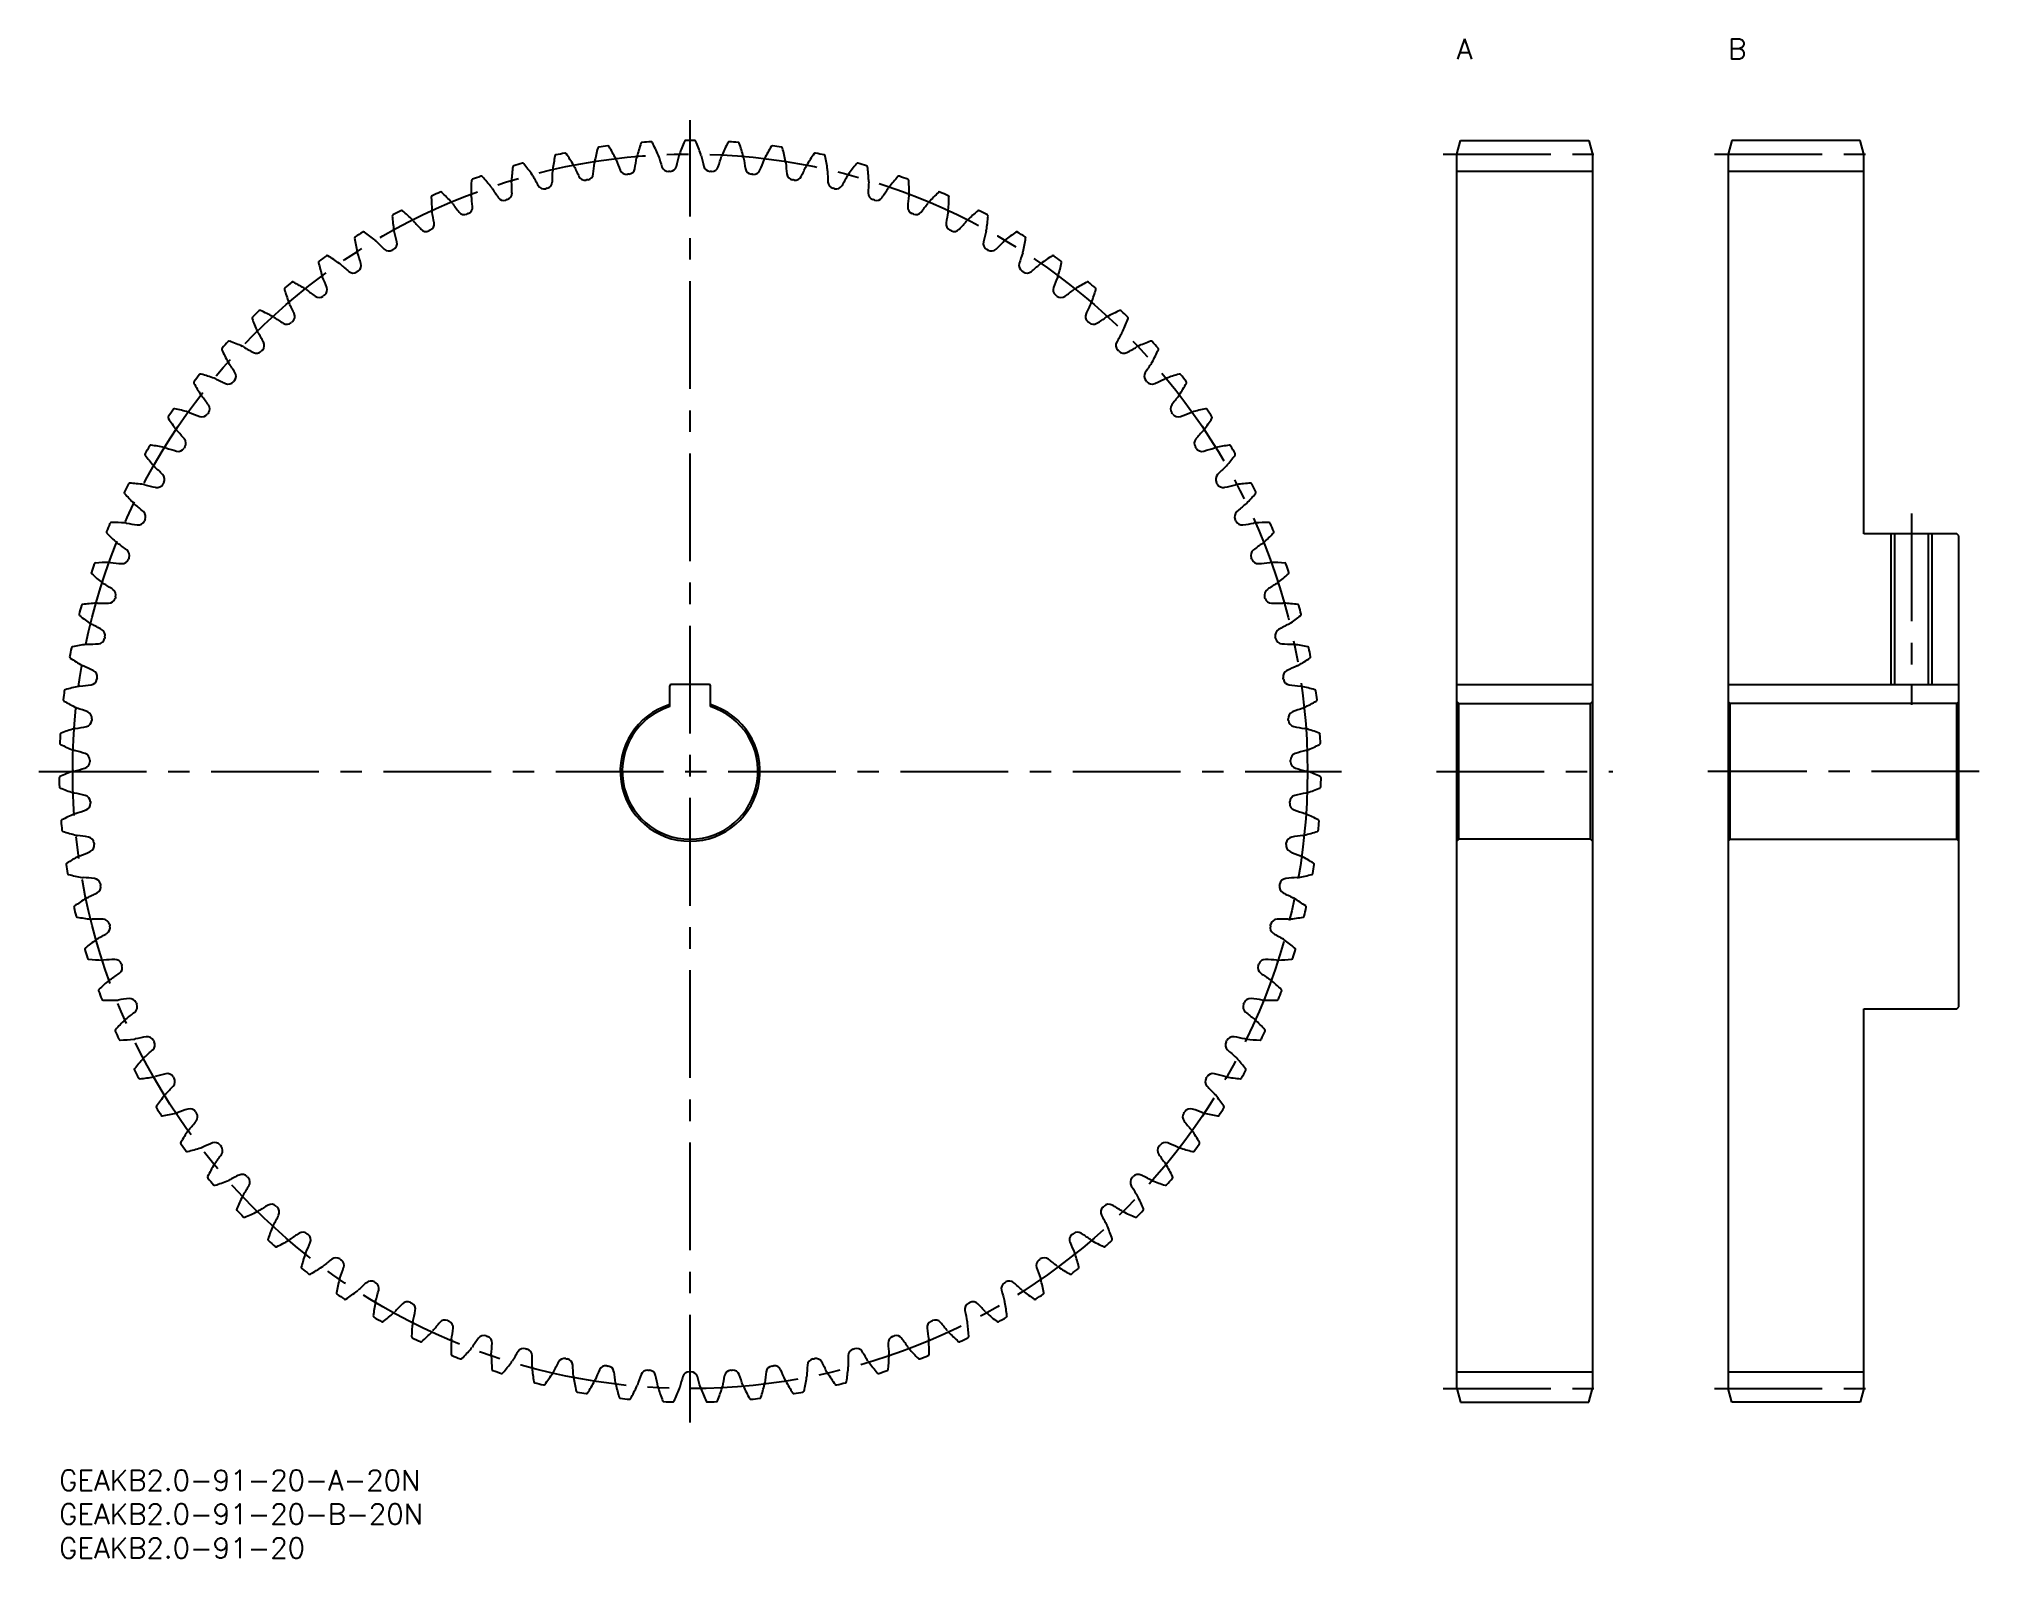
# Model space of a CAD drawing. Extents: x -3 to 283, y -13 to 211.
import ezdxf

# ---------------------------------------------------------------- set-up
doc = ezdxf.new("R2010")
doc.units = 0
doc.header["$LTSCALE"] = 0.5
doc.linetypes.add('CENTER', pattern=[50.8, 31.75, -6.35, 6.35, -6.35])
for name, color, linetype in [('MSM_CENTER', 1, 'CENTER'), ('MSM_CONTINUOUS', 7, 'CONTINUOUS'), ('MSM_NARROW', 5, 'CONTINUOUS'), ('MSM_PART_NUMBER', 7, 'CONTINUOUS')]:
    doc.layers.add(name, color=color, linetype=linetype)
doc.styles.get("Standard").update_dxf_attribs({"font": 'txt.shx', "height": 3, "bigfont": 'bigfont.shx'})

# ---------------------------------------------------------------- blocks, each defined once
blk = doc.blocks.new('*U2')
at = {"layer": 'MSM_PART_NUMBER'}
blk.add_text('GEAKB2.0-91-20-A-20N', height=3, dxfattribs=at).set_placement((0, -3))
blk = doc.blocks.new('*U3')
at = {"layer": 'MSM_PART_NUMBER'}
blk.add_text('GEAKB2.0-91-20-B-20N', height=3, dxfattribs=at).set_placement((0, -8))
blk = doc.blocks.new('*U4')
at = {"layer": 'MSM_PART_NUMBER'}
blk.add_text('GEAKB2.0-91-20', height=3, dxfattribs=at).set_placement((0, -13))
blk = doc.blocks.new('*U5')
at = {"layer": 'MSM_PART_NUMBER'}
blk.add_text('A', height=3, dxfattribs=at).set_placement((206, 208))
blk = doc.blocks.new('*U6')
at = {"layer": 'MSM_PART_NUMBER'}
blk.add_text('B', height=3, dxfattribs=at).set_placement((246, 208))

msp = doc.modelspace()

# ---------------------------------------------------------------- linework, layer by layer
at = {"layer": 'MSM_CENTER'}
for p, q in [((93, 7), (93, 199)), ((204, 194), (228, 194)), ((244, 194), (268, 194)), ((273, 141), (273, 112.8)), ((-3, 103), (189, 103)), ((203, 103), (229, 103)), ((283, 103), (243, 103)), ((204, 12), (228, 12)), ((244, 12), (268, 12))]:
    msp.add_line(p, q, dxfattribs=at)
msp.add_circle((93, 103), 91, dxfattribs=at)
at = {"layer": 'MSM_CONTINUOUS'}
for p, q in [((206, 194), (206.54, 196)), ((206.54, 196), (225.46, 196)), ((225.46, 196), (226, 194)), ((246.54, 196), (246, 194)), ((265.46, 196), (246.54, 196)), ((266, 194), (265.46, 196)), ((206, 12), (206, 194)), ((226, 194), (226, 12)), ((246, 194), (246, 12)), ((266, 138), (266, 194)), ((206, 191.5), (226, 191.5)), ((246, 191.5), (266, 191.5)), ((279.7, 138), (266, 138)), ((270.54, 138), (270.54, 115.8)), ((275.46, 138), (275.46, 115.8)), ((280, 137.7), (279.7, 138)), ((280, 68.3), (280, 137.7)), ((90, 112.54), (90, 115.6)), ((95.8, 115.8), (90.2, 115.8)), ((96, 112.54), (96, 115.6)), ((206, 115.8), (226, 115.8)), ((246, 115.8), (280, 115.8)), ((206.3, 113), (206, 113.3)), ((206.3, 93), (206.3, 113)), ((206.3, 113), (225.7, 113)), ((226, 113.3), (225.7, 113)), ((225.7, 93), (225.7, 113)), ((246, 113.3), (246.3, 113)), ((246.3, 93), (246.3, 113)), ((279.7, 113), (246.3, 113)), ((279.7, 113), (280, 113.3)), ((279.7, 93), (279.7, 113)), ((206, 92.7), (206.3, 93)), ((225.7, 93), (206.3, 93)), ((225.7, 93), (226, 92.7)), ((246.3, 93), (246, 92.7)), ((246.3, 93), (279.7, 93)), ((280, 92.7), (279.7, 93)), ((266, 68), (279.7, 68)), ((266, 12), (266, 68)), ((279.7, 68), (280, 68.3)), ((206, 14.5), (226, 14.5)), ((246, 14.5), (266, 14.5)), ((206, 12), (206.54, 10)), ((225.46, 10), (226, 12)), ((246.54, 10), (246, 12)), ((266, 12), (265.46, 10)), ((206.54, 10), (225.46, 10)), ((265.46, 10), (246.54, 10))]:
    msp.add_line(p, q, dxfattribs=at)
for centre, radius, start, end in [((108.69, 187.06), 30.33, 165.0809, 168.9011), ((79.57, 194.82), 0.2, 98.3226, 165.0809), ((93, 103), 93, 97.5019, 98.3223), ((80.88, 195.01), 0.2, 30.7433, 97.5019), ((54.99, 179.6), 30.33, 26.9231, 30.7433), ((114.45, 185.78), 30.33, 161.1249, 164.9451), ((85.94, 195.53), 0.2, 94.3662, 161.1249), ((93, 103), 93, 93.5459, 94.3662), ((87.26, 195.62), 0.2, 26.7872, 93.5459), ((60.36, 182.04), 30.33, 22.967, 26.7872), ((120.11, 184.11), 30.33, 157.1688, 160.989), ((92.34, 195.8), 0.2, 90.4102, 157.1688), ((93, 103), 93, 89.5898, 90.4102), ((93.66, 195.8), 0.2, 22.8312, 89.5898), ((65.89, 184.11), 30.33, 19.011, 22.8312), ((125.64, 182.04), 30.33, 153.2128, 157.033), ((98.74, 195.62), 0.2, 86.4541, 153.2127), ((93, 103), 93, 85.6338, 86.4541), ((100.06, 195.53), 0.2, 18.8751, 85.6337), ((71.55, 185.78), 30.33, 15.0549, 18.8751), ((131.01, 179.6), 30.33, 149.2567, 153.0769), ((105.12, 195.01), 0.2, 82.4981, 149.2567), ((93, 103), 93, 81.6777, 82.4981), ((106.43, 194.82), 0.2, 14.9191, 81.6776), ((77.31, 187.06), 30.33, 11.0989, 14.9191), ((96.96, 188.42), 30.33, 172.993, 176.8132), ((67.06, 192.1), 0.2, 106.2343, 172.993), ((93, 103), 93, 105.414, 106.2343), ((68.33, 192.46), 0.2, 38.6553, 105.414), ((44.8, 173.64), 30.33, 34.8352, 38.6553), ((74.4, 191.51), 1.66, 172.8571, 179.7092), ((102.85, 187.95), 30.33, 169.037, 172.8571), ((73.27, 193.68), 0.2, 102.2787, 169.037), ((93, 103), 93, 101.458, 102.2783), ((74.57, 193.95), 0.2, 34.6993, 101.458), ((49.79, 176.8), 30.33, 30.8791, 34.6993), ((74.4, 191.51), 1.66, 24.027, 30.8791), ((109.16, 207.01), 36.4, 204.027, 206.6154), ((42.59, 195.4), 36.4, 353.1648, 355.7532), ((80.55, 192.58), 1.66, 168.9011, 175.7532), ((80.55, 192.58), 1.66, 20.071, 26.9231), ((116.3, 205.65), 36.4, 200.071, 202.6594), ((83.63, 192.01), 1, 202.6594, 276.0081), ((83.86, 192.03), 1, 275.8601, 349.2088), ((49.09, 198.66), 36.4, 349.2088, 351.7972), ((86.76, 193.23), 1.66, 164.945, 171.7971), ((86.76, 193.23), 1.66, 16.1149, 22.967), ((123.33, 203.79), 36.4, 196.1149, 198.7033), ((89.8, 192.44), 1, 198.7033, 272.052), ((90.03, 192.45), 1, 271.904, 345.2527), ((55.79, 201.46), 36.4, 345.2527, 347.8411), ((93, 193.45), 1.66, 160.989, 167.8411), ((93, 193.45), 1.66, 12.1589, 19.011), ((130.21, 201.46), 36.4, 192.1589, 194.7473), ((95.97, 192.45), 1, 194.7473, 268.096), ((96.2, 192.44), 1, 267.948, 341.2967), ((62.67, 203.79), 36.4, 341.2967, 343.8851), ((99.24, 193.23), 1.66, 157.0329, 163.8851), ((99.24, 193.23), 1.66, 8.2029, 15.055), ((136.91, 198.66), 36.4, 188.2028, 190.7912), ((102.14, 192.03), 1, 190.7913, 264.1399), ((102.37, 192.01), 1, 263.9919, 337.3406), ((69.7, 205.65), 36.4, 337.3406, 339.929), ((105.45, 192.58), 1.66, 153.0769, 159.929), ((105.45, 192.58), 1.66, 4.2468, 11.0989), ((143.41, 195.4), 36.4, 184.2468, 186.8352), ((76.84, 207.01), 36.4, 333.3846, 335.973), ((111.6, 191.51), 1.66, 149.1208, 155.973), ((136.21, 176.8), 30.33, 145.3007, 149.1209), ((111.43, 193.95), 0.2, 78.542, 145.3006), ((93, 103), 93, 77.7217, 78.542), ((112.73, 193.68), 0.2, 10.963, 77.7216), ((83.15, 187.95), 30.33, 7.1429, 10.963), ((111.6, 191.51), 1.66, 0.2908, 7.1429), ((141.2, 173.64), 30.33, 141.3447, 145.1648), ((117.67, 192.46), 0.2, 74.5864, 141.3446), ((93, 103), 93, 73.7657, 74.586), ((118.94, 192.1), 0.2, 7.007, 73.7655), ((89.04, 188.42), 30.33, 3.1868, 7.007), ((91.06, 188.49), 30.33, 176.949, 180.7692), ((60.97, 190.1), 0.2, 110.1904, 176.949), ((93, 103), 93, 109.37, 110.1904), ((62.22, 190.55), 0.2, 42.6114, 109.37), ((40.04, 170.15), 30.33, 38.7912, 42.6114), ((62.39, 188.11), 1.66, 31.9391, 38.7912), ((94.69, 208.24), 36.4, 211.9391, 214.5275), ((68.34, 190.02), 1.66, 176.8132, 183.6653), ((30.35, 187.58), 36.4, 1.0769, 3.6653), ((68.34, 190.02), 1.66, 27.9831, 34.8352), ((101.95, 207.88), 36.4, 207.9831, 210.5715), ((71.47, 189.87), 1, 210.5715, 283.9202), ((93, 103), 88.5, 103.7721, 103.9202), ((71.69, 189.93), 1, 283.7721, 357.1208), ((36.34, 191.71), 36.4, 357.1208, 359.7092), ((77.51, 191.15), 1, 206.6154, 279.9641), ((93, 103), 88.5, 99.8161, 99.9641), ((77.74, 191.19), 1, 279.8161, 353.1648), ((93, 103), 88.5, 95.8601, 96.0081), ((93, 103), 88.5, 91.904, 92.052), ((93, 103), 88.5, 87.948, 88.096), ((93, 103), 88.5, 83.9919, 84.1399), ((108.26, 191.19), 1, 186.8352, 260.1839), ((93, 103), 88.5, 80.0359, 80.1839), ((108.49, 191.15), 1, 260.0359, 333.3846), ((149.66, 191.71), 36.4, 180.2908, 182.8792), ((114.31, 189.93), 1, 182.8792, 256.2279), ((93, 103), 88.5, 76.0798, 76.2279), ((114.53, 189.87), 1, 256.0798, 329.4285), ((84.05, 207.88), 36.4, 329.4285, 332.0169), ((117.66, 190.02), 1.66, 145.1648, 152.0169), ((155.65, 187.58), 36.4, 176.3347, 178.9231), ((117.66, 190.02), 1.66, 356.3347, 3.1869), ((91.31, 208.24), 36.4, 325.4725, 328.0609), ((123.61, 188.11), 1.66, 141.2088, 148.0609), ((145.96, 170.15), 30.33, 137.3886, 141.2088), ((123.78, 190.55), 0.2, 70.6303, 137.3886), ((93, 103), 93, 69.8096, 70.63), ((125.03, 190.1), 0.2, 3.051, 69.8095), ((94.94, 188.49), 30.33, 359.2308, 3.051), ((55.04, 187.68), 0.2, 114.1464, 180.9051), ((85.17, 188.16), 30.33, 180.9051, 184.7253), ((93, 103), 93, 113.3261, 114.1464), ((56.25, 188.22), 0.2, 46.5674, 113.3261), ((35.54, 166.33), 30.33, 42.7473, 46.5674), ((56.59, 185.79), 1.66, 35.8952, 42.7473), ((87.43, 208.11), 36.4, 215.8952, 218.4835), ((59.93, 186.17), 1, 291.6842, 5.0329), ((62.39, 188.11), 1.66, 180.7692, 187.6213), ((24.67, 183.06), 36.4, 5.0329, 7.6213), ((65.53, 188.18), 1, 214.5275, 287.8762), ((93, 103), 88.5, 107.7282, 107.8762), ((65.75, 188.25), 1, 287.7282, 1.0769), ((120.25, 188.25), 1, 178.9231, 252.2718), ((93, 103), 88.5, 72.1238, 72.2718), ((120.47, 188.18), 1, 252.1238, 325.4725), ((161.33, 183.06), 36.4, 172.3787, 174.9671), ((126.07, 186.17), 1, 174.967, 248.3158), ((123.61, 188.11), 1.66, 352.3787, 359.2308), ((98.57, 208.11), 36.4, 321.5165, 324.1048), ((129.41, 185.79), 1.66, 137.2527, 144.1048), ((150.46, 166.33), 30.33, 133.4326, 137.2527), ((129.75, 188.22), 0.2, 66.6739, 133.4325), ((93, 103), 93, 65.8536, 66.6739), ((130.96, 187.68), 0.2, 359.0949, 65.8535), ((100.83, 188.16), 30.33, 355.2747, 359.0949), ((49.29, 184.86), 0.2, 118.1025, 184.8611), ((79.31, 187.41), 30.33, 184.8611, 188.6813), ((93, 103), 93, 117.2821, 118.1025), ((50.46, 185.48), 0.2, 50.5235, 117.2821), ((31.31, 162.22), 30.33, 46.7033, 50.5235), ((50.97, 183.09), 1.66, 39.8512, 46.7033), ((80.19, 207.47), 36.4, 219.8512, 222.4396), ((54.27, 183.69), 1, 295.6403, 8.989), ((56.59, 185.79), 1.66, 184.7253, 191.5774), ((19.31, 178.16), 36.4, 8.989, 11.5774), ((59.72, 186.08), 1, 218.4835, 291.8322), ((93, 103), 88.5, 111.6842, 111.8322), ((93, 103), 88.5, 68.1678, 68.3158), ((126.28, 186.08), 1, 248.1678, 321.5165), ((131.73, 183.69), 1, 171.011, 244.3597), ((166.69, 178.16), 36.4, 168.4226, 171.011), ((129.41, 185.79), 1.66, 348.4226, 355.2748), ((105.81, 207.47), 36.4, 317.5604, 320.1488), ((135.03, 183.09), 1.66, 133.2967, 140.1488), ((154.69, 162.22), 30.33, 129.4765, 133.2967), ((135.54, 185.48), 0.2, 62.7179, 129.4765), ((93, 103), 93, 61.8975, 62.7179), ((106.69, 187.41), 30.33, 351.3187, 355.1389), ((136.71, 184.86), 0.2, 355.1389, 61.8974), ((43.74, 181.65), 0.2, 122.0585, 188.8172), ((73.52, 186.27), 30.33, 188.8172, 192.6374), ((93, 103), 93, 121.2382, 122.0585), ((44.87, 182.35), 0.2, 54.4795, 121.2381), ((27.37, 157.82), 30.33, 50.6593, 54.4795), ((45.54, 179.99), 1.66, 43.8073, 50.6594), ((73.01, 206.34), 36.4, 223.8072, 226.3956), ((48.8, 180.82), 1, 299.5963, 12.945), ((50.97, 183.09), 1.66, 188.6813, 195.5334), ((14.3, 172.89), 36.4, 12.945, 15.5334), ((54.06, 183.59), 1, 222.4396, 295.7883), ((93, 103), 88.5, 115.6403, 115.7883), ((93, 103), 88.5, 64.2117, 64.3597), ((131.94, 183.59), 1, 244.2117, 317.5604), ((137.2, 180.82), 1, 167.0549, 240.4037), ((171.7, 172.89), 36.4, 164.4666, 167.055), ((135.03, 183.09), 1.66, 344.4666, 351.3187), ((112.99, 206.34), 36.4, 313.6044, 316.1928), ((140.46, 179.99), 1.66, 129.3406, 136.1927), ((158.63, 157.82), 30.33, 125.5205, 129.3407), ((141.13, 182.35), 0.2, 58.7618, 125.5204), ((93, 103), 93, 57.9415, 58.7618), ((112.48, 186.27), 30.33, 347.3626, 351.1828), ((142.26, 181.65), 0.2, 351.1828, 57.9414), ((38.43, 178.06), 0.2, 126.0146, 192.7732), ((67.82, 184.73), 30.33, 192.7732, 196.5934), ((93, 103), 93, 125.1942, 126.0146), ((39.51, 178.84), 0.2, 58.4356, 125.1942), ((23.74, 153.16), 30.33, 54.6154, 58.4356), ((40.34, 176.54), 1.66, 47.7633, 54.6154), ((65.93, 204.72), 36.4, 227.7633, 230.3517), ((45.54, 179.99), 1.66, 192.6373, 199.4895), ((9.66, 167.3), 36.4, 16.9011, 19.4895), ((43.53, 177.59), 1, 303.5524, 16.901), ((48.6, 180.71), 1, 226.3956, 299.7443), ((93, 103), 88.5, 119.5963, 119.7443), ((93, 103), 88.5, 60.2557, 60.4037), ((137.4, 180.71), 1, 240.2557, 313.6044), ((142.47, 177.59), 1, 163.0989, 236.4476), ((176.34, 167.3), 36.4, 160.5105, 163.0989), ((140.46, 179.99), 1.66, 340.5105, 347.3627), ((120.07, 204.72), 36.4, 309.6483, 312.2367), ((145.66, 176.54), 1.66, 125.3846, 132.2367), ((162.26, 153.16), 30.33, 121.5644, 125.3846), ((146.49, 178.84), 0.2, 54.8058, 121.5644), ((93, 103), 93, 53.9854, 54.8058), ((118.18, 184.73), 30.33, 343.4066, 347.2268), ((147.57, 178.06), 0.2, 347.2268, 53.9853), ((93, 103), 93, 129.1503, 129.9706), ((34.41, 174.97), 0.2, 62.3916, 129.1502), ((20.45, 148.26), 30.33, 58.5714, 62.3916), ((40.34, 176.54), 1.66, 196.5934, 203.4455), ((5.43, 161.39), 36.4, 20.8571, 23.4455), ((43.34, 177.46), 1, 230.3517, 303.7004), ((93, 103), 88.5, 123.5524, 123.7004), ((93, 103), 88.5, 56.2996, 56.4476), ((142.66, 177.46), 1, 236.2996, 309.6483), ((180.57, 161.39), 36.4, 156.5545, 159.1429), ((145.66, 176.54), 1.66, 336.5545, 343.4066), ((165.55, 148.26), 30.33, 117.6084, 121.4286), ((151.59, 174.97), 0.2, 50.8497, 117.6083), ((93, 103), 93, 50.0294, 50.8497), ((33.39, 174.12), 0.2, 129.9706, 196.7293), ((62.24, 182.79), 30.33, 196.7293, 200.5494), ((35.4, 172.73), 1.66, 200.5494, 207.4015), ((1.61, 155.21), 36.4, 24.8132, 27.4016), ((35.4, 172.73), 1.66, 51.7193, 58.5715), ((58.98, 202.61), 36.4, 231.7193, 234.3077), ((38.32, 173.86), 1, 234.3077, 307.6564), ((93, 103), 88.5, 127.5084, 127.6564), ((38.51, 174), 1, 307.5084, 20.8571), ((147.49, 174), 1, 159.1429, 232.4916), ((93, 103), 88.5, 52.3436, 52.4916), ((147.68, 173.86), 1, 232.3436, 305.6922), ((127.02, 202.61), 36.4, 305.6923, 308.2807), ((150.6, 172.73), 1.66, 121.4285, 128.2807), ((184.39, 155.21), 36.4, 152.5984, 155.1868), ((150.6, 172.73), 1.66, 332.5985, 339.4506), ((123.76, 182.79), 30.33, 339.4506, 343.2707), ((152.61, 174.12), 0.2, 343.2707, 50.0293), ((28.62, 169.84), 0.2, 133.9267, 200.6853), ((56.81, 180.48), 30.33, 200.6853, 204.5055), ((93, 103), 93, 133.1063, 133.9267), ((29.58, 170.75), 0.2, 66.3477, 133.1063), ((17.5, 143.15), 30.33, 62.5275, 66.3477), ((30.72, 168.59), 1.66, 55.6754, 62.5275), ((52.18, 200.02), 36.4, 235.6754, 238.2638), ((33.56, 169.91), 1, 238.2638, 311.6125), ((93, 103), 88.5, 131.4645, 131.6125), ((33.74, 170.07), 1, 311.4645, 24.8132), ((152.26, 170.07), 1, 155.1868, 228.5355), ((93, 103), 88.5, 48.3875, 48.5355), ((152.44, 169.91), 1, 228.3875, 301.7362), ((133.82, 200.02), 36.4, 301.7362, 304.3246), ((155.28, 168.59), 1.66, 117.4725, 124.3246), ((168.5, 143.15), 30.33, 113.6523, 117.4725), ((156.42, 170.75), 0.2, 46.8937, 113.6523), ((93, 103), 93, 46.0733, 46.8937), ((129.19, 180.48), 30.33, 335.4945, 339.3147), ((157.38, 169.84), 0.2, 339.3147, 46.0732), ((93, 103), 93, 137.0624, 137.8827), ((25.06, 166.22), 0.2, 70.3037, 137.0623), ((14.91, 137.85), 30.33, 66.4835, 70.3037), ((30.72, 168.59), 1.66, 204.5055, 211.3576), ((-1.78, 148.78), 36.4, 28.7692, 31.3576), ((29.25, 165.82), 1, 315.4205, 28.7692), ((156.75, 165.82), 1, 151.2308, 224.5795), ((187.78, 148.78), 36.4, 148.6424, 151.2308), ((155.28, 168.59), 1.66, 328.6424, 335.4945), ((171.09, 137.85), 30.33, 109.6963, 113.5165), ((160.94, 166.22), 0.2, 42.9376, 109.6963), ((93, 103), 93, 42.1173, 42.9376), ((24.16, 165.24), 0.2, 137.8827, 204.6414), ((51.55, 177.8), 30.33, 204.6414, 208.4615), ((26.35, 164.14), 1.66, 208.4615, 215.3136), ((-4.71, 142.13), 36.4, 32.7252, 35.3136), ((26.35, 164.14), 1.66, 59.6314, 66.4835), ((45.59, 196.97), 36.4, 239.6314, 242.2198), ((29.09, 165.66), 1, 242.2198, 315.5685), ((93, 103), 88.5, 135.4205, 135.5685), ((93, 103), 88.5, 44.4315, 44.5795), ((156.91, 165.66), 1, 224.4315, 297.7802), ((140.41, 196.97), 36.4, 297.7802, 300.3686), ((159.65, 164.14), 1.66, 113.5164, 120.3686), ((190.71, 142.13), 36.4, 144.6864, 147.2748), ((159.65, 164.14), 1.66, 324.6864, 331.5385), ((134.45, 177.8), 30.33, 331.5385, 335.3586), ((161.84, 165.24), 0.2, 335.3586, 42.1172), ((20.03, 160.34), 0.2, 141.8387, 208.5974), ((46.49, 174.76), 30.33, 208.5974, 212.4176), ((93, 103), 93, 141.0184, 141.8387), ((20.86, 161.38), 0.2, 74.2597, 141.0184), ((12.69, 132.37), 30.33, 70.4396, 74.2597), ((22.29, 159.39), 1.66, 63.5875, 70.4396), ((39.22, 193.48), 36.4, 243.5875, 246.1759), ((24.92, 161.1), 1, 246.1758, 319.5246), ((93, 103), 88.5, 139.3765, 139.5246), ((25.07, 161.27), 1, 319.3765, 32.7252), ((160.93, 161.27), 1, 147.2747, 220.6235), ((93, 103), 88.5, 40.4754, 40.6235), ((161.08, 161.1), 1, 220.4754, 293.8241), ((146.78, 193.48), 36.4, 293.8241, 296.4125), ((163.71, 159.39), 1.66, 109.5604, 116.4125), ((173.31, 132.37), 30.33, 105.7403, 109.5604), ((165.14, 161.38), 0.2, 38.9816, 105.7402), ((139.51, 174.76), 30.33, 327.5824, 331.4026), ((93, 103), 93, 38.1613, 38.9816), ((165.97, 160.34), 0.2, 331.4026, 38.1612), ((22.29, 159.39), 1.66, 212.4176, 219.2697), ((-7.18, 135.3), 36.4, 36.6813, 39.2697), ((193.18, 135.3), 36.4, 140.7303, 143.3187), ((163.71, 159.39), 1.66, 320.7303, 327.5825), ((16.25, 155.17), 0.2, 145.7952, 212.5534), ((41.65, 171.38), 30.33, 212.5534, 216.3736), ((93, 103), 93, 144.9744, 145.7948), ((17.01, 156.26), 0.2, 78.2158, 144.9744), ((10.85, 126.76), 30.33, 74.3956, 78.2158), ((18.57, 154.38), 1.66, 67.5435, 74.3956), ((33.1, 189.55), 36.4, 247.5435, 250.1319), ((21.07, 156.26), 1, 250.1319, 323.4806), ((93, 103), 88.5, 143.3326, 143.4806), ((21.21, 156.45), 1, 323.3326, 36.6813), ((164.79, 156.45), 1, 143.3187, 216.6674), ((93, 103), 88.5, 36.5194, 36.6674), ((164.93, 156.26), 1, 216.5194, 289.8681), ((152.9, 189.55), 36.4, 289.8681, 292.4565), ((167.43, 154.38), 1.66, 105.6044, 112.4565), ((175.15, 126.76), 30.33, 101.7842, 105.6044), ((144.35, 171.38), 30.33, 323.6264, 327.4466), ((168.99, 156.26), 0.2, 35.0256, 101.7842), ((93, 103), 93, 34.2052, 35.0256), ((169.75, 155.17), 0.2, 327.4466, 34.2051), ((18.57, 154.38), 1.66, 216.3736, 223.2257), ((-9.17, 128.31), 36.4, 40.6373, 43.2257), ((17.69, 151.37), 1, 327.2886, 40.6373), ((168.31, 151.37), 1, 139.3626, 212.7114), ((195.17, 128.31), 36.4, 136.7743, 139.3627), ((167.43, 154.38), 1.66, 316.7743, 323.6264), ((12.84, 149.75), 0.2, 149.7512, 216.5095), ((93, 103), 93, 148.9305, 149.7508), ((37.06, 167.68), 30.33, 216.5095, 220.3297), ((13.51, 150.89), 0.2, 82.1718, 148.9304), ((9.41, 121.04), 30.33, 78.3516, 82.1718), ((15.2, 149.12), 1.66, 71.4996, 78.3517), ((27.28, 185.22), 36.4, 251.4995, 254.0879), ((17.57, 151.17), 1, 254.0879, 327.4366), ((93, 103), 88.5, 147.2886, 147.4366), ((93, 103), 88.5, 32.5634, 32.7114), ((168.43, 151.17), 1, 212.5634, 285.912), ((158.72, 185.22), 36.4, 285.9121, 288.5005), ((170.8, 149.12), 1.66, 101.6483, 108.5004), ((176.59, 121.04), 30.33, 97.8282, 101.6484), ((148.94, 167.68), 30.33, 319.6703, 323.4905), ((172.49, 150.89), 0.2, 31.0695, 97.8281), ((93, 103), 93, 30.2492, 31.0695), ((173.16, 149.75), 0.2, 323.4905, 30.2491), ((15.2, 149.12), 1.66, 220.3296, 227.1818), ((-10.67, 121.2), 36.4, 44.5934, 47.1818), ((14.54, 146.06), 1, 331.2447, 44.5933), ((171.46, 146.06), 1, 135.4066, 208.7553), ((196.67, 121.2), 36.4, 132.8182, 135.4066), ((170.8, 149.12), 1.66, 312.8182, 319.6704), ((9.8, 144.11), 0.2, 153.7073, 220.4655), ((93, 103), 93, 152.8865, 153.7069), ((32.73, 163.66), 30.33, 220.4655, 224.2857), ((10.4, 145.29), 0.2, 86.1277, 152.8865), ((8.36, 115.23), 30.33, 82.3077, 86.1279), ((12.2, 143.64), 1.66, 75.4556, 82.3077), ((21.76, 180.49), 36.4, 255.4556, 258.044), ((14.43, 145.85), 1, 258.044, 331.3927), ((93, 103), 88.5, 151.2447, 151.3927), ((93, 103), 88.5, 28.6073, 28.7553), ((171.57, 145.85), 1, 208.6073, 281.956), ((164.24, 180.49), 36.4, 281.956, 284.5444), ((173.8, 143.64), 1.66, 97.6923, 104.5444), ((177.64, 115.23), 30.33, 93.8721, 97.6923), ((153.27, 163.66), 30.33, 315.7143, 319.5345), ((175.6, 145.29), 0.2, 27.1135, 93.8721), ((93, 103), 93, 26.2931, 27.1135), ((176.2, 144.11), 0.2, 319.5345, 26.293), ((12.2, 143.64), 1.66, 224.2857, 231.1378), ((-11.68, 114.01), 36.4, 48.5494, 51.1378), ((11.75, 140.54), 1, 335.2007, 48.5494), ((174.25, 140.54), 1, 131.4505, 204.7993), ((197.68, 114.01), 36.4, 128.8622, 131.4506), ((173.8, 143.64), 1.66, 308.8622, 315.7143), ((7.16, 138.27), 0.2, 157.6633, 224.4216), ((93, 103), 93, 156.8426, 157.6629), ((28.68, 159.36), 30.33, 224.4216, 228.2418), ((7.68, 139.49), 0.2, 90.0841, 156.8425), ((7.72, 109.36), 30.33, 86.2637, 90.0839), ((9.59, 137.97), 1.66, 79.4116, 86.2638), ((16.58, 175.39), 36.4, 259.4116, 262), ((11.66, 140.33), 1, 262, 335.3487), ((93, 103), 88.5, 155.2007, 155.3487), ((93, 103), 88.5, 24.6513, 24.7993), ((174.34, 140.33), 1, 204.6513, 278), ((169.42, 175.39), 36.4, 278, 280.5884), ((176.41, 137.97), 1.66, 93.7362, 100.5884), ((178.28, 109.36), 30.33, 89.9161, 93.7363), ((157.32, 159.36), 30.33, 311.7582, 315.5784), ((178.32, 139.49), 0.2, 23.1578, 89.916), ((93, 103), 93, 22.3371, 23.1574), ((178.84, 138.27), 0.2, 315.5784, 22.337), ((9.59, 137.97), 1.66, 228.2417, 235.0938), ((-12.19, 106.76), 36.4, 52.5055, 55.0939), ((9.36, 134.85), 1, 339.1568, 52.5055), ((93, 103), 88.5, 159.1568, 159.3048), ((176.64, 134.85), 1, 127.4945, 200.8432), ((93, 103), 88.5, 20.6952, 20.8432), ((198.19, 106.76), 36.4, 124.9061, 127.4945), ((176.41, 137.97), 1.66, 304.9062, 311.7583), ((4.93, 132.26), 0.2, 161.6193, 228.3776), ((93, 103), 93, 160.7986, 161.619), ((24.95, 154.79), 30.33, 228.3776, 232.1978), ((5.36, 133.52), 0.2, 94.0398, 160.7986), ((7.49, 103.46), 30.33, 90.2198, 94.04), ((7.38, 132.13), 1.66, 83.3677, 90.2198), ((11.77, 169.94), 36.4, 263.3677, 265.9561), ((9.28, 134.63), 1, 265.9561, 339.3048), ((176.72, 134.63), 1, 200.6952, 274.0439), ((174.23, 169.94), 36.4, 274.0439, 276.6323), ((178.62, 132.13), 1.66, 89.7802, 96.6323), ((178.51, 103.46), 30.33, 85.96, 89.7802), ((161.05, 154.79), 30.33, 307.8022, 311.6224), ((180.64, 133.52), 0.2, 19.2018, 85.96), ((93, 103), 93, 18.381, 19.2014), ((181.07, 132.26), 0.2, 311.6224, 18.3809), ((7.38, 132.13), 1.66, 232.1978, 239.0499), ((-12.2, 99.49), 36.4, 56.4615, 59.0499), ((7.36, 129), 1, 343.1128, 56.4615), ((93, 103), 88.5, 163.1128, 163.2608), ((178.64, 129), 1, 123.5385, 196.8872), ((93, 103), 88.5, 16.7392, 16.8872), ((198.2, 99.49), 36.4, 120.9501, 123.5385), ((178.62, 132.13), 1.66, 300.9501, 307.8022), ((93, 103), 93, 164.7547, 165.575), ((3.13, 126.12), 0.2, 165.5754, 232.3336), ((21.54, 149.97), 30.33, 232.3337, 236.1538), ((3.47, 127.4), 0.2, 97.9961, 164.7546), ((7.66, 97.56), 30.33, 94.1758, 97.996), ((5.57, 126.16), 1.66, 87.3237, 94.1759), ((7.35, 164.18), 36.4, 267.3237, 269.9121), ((7.29, 128.78), 1, 269.9121, 343.2608), ((178.71, 128.78), 1, 196.7392, 270.0878), ((178.65, 164.18), 36.4, 270.0879, 272.6763), ((180.43, 126.16), 1.66, 85.8241, 92.6763), ((178.34, 97.56), 30.33, 82.004, 85.8242), ((164.46, 149.97), 30.33, 303.8462, 307.6663), ((182.53, 127.4), 0.2, 15.2453, 82.004), ((93, 103), 93, 14.425, 15.2453), ((182.87, 126.12), 0.2, 307.6663, 14.4249), ((5.57, 126.16), 1.66, 236.1538, 243.0059), ((-11.71, 92.24), 36.4, 60.4176, 63.0059), ((5.77, 123.03), 1, 347.0689, 60.4175), ((180.23, 123.03), 1, 119.5824, 192.9311), ((197.71, 92.24), 36.4, 116.9941, 119.5824), ((180.43, 126.16), 1.66, 296.9941, 303.8462), ((93, 103), 93, 168.7107, 169.5311), ((2, 121.17), 0.2, 101.952, 168.7107), ((8.24, 91.69), 30.33, 98.1319, 101.952), ((4.18, 120.07), 1.66, 91.2798, 98.1319), ((3.33, 158.12), 36.4, 271.2798, 273.8682), ((5.72, 122.8), 1, 273.8682, 347.2169), ((93, 103), 88.5, 167.0689, 167.2169), ((93, 103), 88.5, 12.7831, 12.9311), ((180.28, 122.8), 1, 192.7831, 266.1318), ((182.67, 158.12), 36.4, 266.1318, 268.7202), ((181.82, 120.07), 1.66, 81.8681, 88.7202), ((177.76, 91.69), 30.33, 78.048, 81.8681), ((184, 121.17), 0.2, 11.2897, 78.0479), ((93, 103), 93, 10.4689, 11.2893), ((1.74, 119.86), 0.2, 169.5314, 236.2897), ((18.47, 144.93), 30.33, 236.2897, 240.1099), ((4.18, 120.07), 1.66, 240.1099, 246.962), ((-10.71, 85.04), 36.4, 64.3736, 66.962), ((4.6, 116.96), 1, 351.0249, 64.3736), ((181.4, 116.96), 1, 115.6264, 188.9751), ((196.71, 85.04), 36.4, 113.038, 115.6264), ((181.82, 120.07), 1.66, 293.038, 299.8901), ((167.53, 144.93), 30.33, 299.8901, 303.7103), ((184.26, 119.86), 0.2, 303.7103, 10.4688), ((93, 103), 93, 172.6668, 173.4871), ((0.96, 114.85), 0.2, 105.9081, 172.6667), ((9.22, 85.87), 30.33, 102.0879, 105.9081), ((3.21, 113.9), 1.66, 95.2358, 102.0879), ((-0.26, 151.8), 36.4, 275.2358, 277.8242), ((4.56, 116.73), 1, 277.8242, 351.1729), ((93, 103), 88.5, 171.0249, 171.1729), ((90.2, 115.6), 0.2, 90, 180), ((95.8, 115.6), 0.2, 0, 90), ((93, 103), 88.5, 8.8271, 8.9751), ((181.44, 116.73), 1, 188.8271, 262.1758), ((186.26, 151.8), 36.4, 262.1758, 264.7642), ((182.79, 113.9), 1.66, 77.912, 84.7642), ((176.78, 85.87), 30.33, 74.0919, 77.9121), ((185.04, 114.85), 0.2, 7.3336, 74.0919), ((93, 103), 93, 6.5129, 7.3332), ((0.8, 113.53), 0.2, 173.4875, 240.2457), ((15.75, 139.69), 30.33, 240.2458, 244.0659), ((3.21, 113.9), 1.66, 244.0659, 250.918), ((-9.23, 77.93), 36.4, 68.3296, 70.918), ((3.84, 110.83), 1, 354.9809, 68.3296), ((93, 103), 10.3, 106.9335, 73.0665), ((93, 103), 10, 107.4576, 72.5424), ((182.16, 110.83), 1, 111.6703, 185.0191), ((195.23, 77.93), 36.4, 109.082, 111.6704), ((182.79, 113.9), 1.66, 289.082, 295.9341), ((170.25, 139.69), 30.33, 295.9341, 299.7542), ((185.2, 113.53), 0.2, 299.7542, 6.5128), ((10.6, 80.13), 30.33, 106.044, 109.8641), ((2.68, 107.68), 1.66, 99.1919, 106.044), ((-3.4, 145.25), 36.4, 279.1919, 281.7802), ((3.82, 110.6), 1, 281.7802, 355.1289), ((93, 103), 88.5, 174.9809, 175.1289), ((93, 103), 88.5, 4.8711, 5.0191), ((182.18, 110.6), 1, 184.8711, 258.2197), ((189.4, 145.25), 36.4, 258.2197, 260.8081), ((183.32, 107.68), 1.66, 73.956, 80.8081), ((175.4, 80.13), 30.33, 70.1359, 73.956), ((93, 103), 93, 176.6228, 177.4431), ((0.29, 107.14), 0.2, 177.4431, 244.2018), ((0.36, 108.47), 0.2, 109.8643, 176.6227), ((13.41, 134.27), 30.33, 244.2018, 248.022), ((2.68, 107.68), 1.66, 248.0219, 254.8741), ((-7.26, 70.94), 36.4, 72.2857, 74.8741), ((193.26, 70.94), 36.4, 105.1259, 107.7143), ((183.32, 107.68), 1.66, 285.1259, 291.9781), ((172.59, 134.27), 30.33, 291.978, 295.7982), ((185.64, 108.47), 0.2, 3.3776, 70.1358), ((185.71, 107.14), 0.2, 295.7982, 2.5568), ((93, 103), 93, 2.5569, 3.3772), ((12.37, 74.5), 30.33, 110, 113.8202), ((2.57, 101.44), 1.66, 103.1479, 110), ((-6.09, 138.5), 36.4, 283.1479, 285.7363), ((3.51, 104.43), 1, 285.7363, 359.085), ((3.52, 104.66), 1, 358.937, 72.2857), ((93, 103), 88.5, 178.937, 179.085), ((182.48, 104.66), 1, 107.7143, 181.063), ((93, 103), 88.5, 0.915, 1.063), ((182.49, 104.43), 1, 180.915, 254.2637), ((192.09, 138.5), 36.4, 254.2637, 256.8521), ((183.43, 101.44), 1.66, 70, 76.8521), ((173.63, 74.5), 30.33, 66.1798, 70), ((0.2, 102.06), 0.2, 113.82, 180.5788), ((93, 103), 93, 180.5788, 181.3992), ((0.23, 100.73), 0.2, 181.3996, 248.1578), ((11.44, 128.7), 30.33, 248.1578, 251.978), ((174.56, 128.7), 30.33, 288.022, 291.8422), ((185.77, 100.73), 0.2, 291.8422, 358.6007), ((185.8, 102.06), 0.2, 359.4215, 66.1798), ((93, 103), 93, 358.6008, 359.4212), ((2.57, 101.44), 1.66, 251.978, 258.8301), ((-4.8, 64.1), 36.4, 76.2417, 78.8301), ((-8.3, 131.58), 36.4, 287.1039, 289.6923), ((3.61, 98.48), 1, 2.893, 76.2417), ((3.63, 98.25), 1, 289.6923, 3.041), ((93, 103), 88.5, 182.893, 183.041), ((182.37, 98.25), 1, 176.959, 250.3077), ((93, 103), 88.5, 356.959, 357.107), ((182.39, 98.48), 1, 103.7582, 177.107), ((194.3, 131.58), 36.4, 250.3077, 252.8961), ((190.8, 64.1), 36.4, 101.1699, 103.7583), ((183.43, 101.44), 1.66, 281.1699, 288.022), ((0.49, 95.66), 0.2, 117.7762, 184.5348), ((93, 103), 93, 184.5349, 185.3552), ((14.53, 69), 30.33, 113.956, 117.7762), ((2.89, 95.2), 1.66, 107.104, 113.9561), ((183.11, 95.2), 1.66, 66.0439, 72.896), ((171.47, 69), 30.33, 62.2238, 66.044), ((93, 103), 93, 354.6448, 355.4651), ((185.51, 95.66), 0.2, 355.4655, 62.2237), ((0.61, 94.34), 0.2, 185.3552, 252.1139), ((9.86, 123.02), 30.33, 252.1139, 255.9341), ((2.89, 95.2), 1.66, 255.934, 262.7862), ((-1.89, 57.44), 36.4, 80.1978, 82.7862), ((4.14, 92.33), 1, 6.8491, 80.1978), ((4.17, 92.1), 1, 293.6484, 6.9971), ((93, 103), 88.5, 186.8491, 186.9971), ((181.83, 92.1), 1, 173.0029, 246.3516), ((93, 103), 88.5, 353.0029, 353.1509), ((181.86, 92.33), 1, 99.8022, 173.1509), ((187.89, 57.44), 36.4, 97.2138, 99.8022), ((183.11, 95.2), 1.66, 277.2138, 284.066), ((176.14, 123.02), 30.33, 284.0659, 287.8861), ((185.39, 94.34), 0.2, 287.8861, 354.6447), ((1.22, 89.3), 0.2, 121.7323, 188.4909), ((93, 103), 93, 188.4909, 189.3113), ((17.07, 63.67), 30.33, 117.9121, 121.7323), ((3.64, 89.01), 1.66, 111.06, 117.9121), ((-10.03, 124.52), 36.4, 291.06, 293.6484), ((196.03, 124.52), 36.4, 246.3516, 248.94), ((182.36, 89.01), 1.66, 62.0879, 68.94), ((168.93, 63.67), 30.33, 58.2677, 62.0879), ((93, 103), 93, 350.6887, 351.5091), ((184.78, 89.3), 0.2, 351.5091, 58.2677), ((1.42, 87.99), 0.2, 189.3113, 256.0699), ((8.68, 117.23), 30.33, 256.0699, 259.8901), ((3.64, 89.01), 1.66, 259.8901, 266.7422), ((1.48, 51.01), 36.4, 84.1538, 86.7422), ((5.09, 86.22), 1, 10.8051, 84.1538), ((5.13, 85.99), 1, 297.6044, 10.9531), ((93, 103), 88.5, 190.8051, 190.9531), ((180.87, 85.99), 1, 169.0469, 242.3956), ((93, 103), 88.5, 349.0469, 349.1949), ((180.91, 86.22), 1, 95.8462, 169.1949), ((184.52, 51.01), 36.4, 93.2578, 95.8462), ((182.36, 89.01), 1.66, 273.2578, 280.1099), ((177.32, 117.23), 30.33, 280.1099, 283.9301), ((184.58, 87.99), 0.2, 283.9301, 350.6886), ((2.38, 83), 0.2, 125.6883, 192.4469), ((93, 103), 93, 192.447, 193.2673), ((19.96, 58.52), 30.33, 121.8681, 125.6883), ((4.82, 82.87), 1.66, 115.016, 121.8682), ((-11.27, 117.36), 36.4, 295.016, 297.6044), ((197.27, 117.36), 36.4, 242.3956, 244.984), ((181.18, 82.87), 1.66, 58.1318, 64.984), ((166.04, 58.52), 30.33, 54.3117, 58.1319), ((93, 103), 93, 346.7327, 347.553), ((183.62, 83), 0.2, 347.553, 54.3116), ((2.68, 81.7), 0.2, 193.2673, 260.0259), ((7.9, 111.38), 30.33, 260.026, 263.8462), ((4.82, 82.87), 1.66, 263.8461, 270.6982), ((5.29, 44.82), 36.4, 88.1099, 90.6983), ((6.45, 80.2), 1, 14.7612, 88.1099), ((6.51, 79.97), 1, 301.5605, 14.9092), ((93, 103), 88.5, 194.7612, 194.9092), ((179.49, 79.97), 1, 165.0908, 238.4395), ((93, 103), 88.5, 345.0908, 345.2388), ((179.55, 80.2), 1, 91.8901, 165.2388), ((180.71, 44.82), 36.4, 89.3017, 91.8901), ((181.18, 82.87), 1.66, 269.3018, 276.1539), ((178.1, 111.38), 30.33, 276.1538, 279.974), ((183.32, 81.7), 0.2, 279.974, 346.7326), ((23.2, 53.59), 30.33, 125.8242, 129.6444), ((6.42, 76.84), 1.66, 118.9721, 125.8242), ((-12.02, 110.14), 36.4, 298.9721, 301.5605), ((198.02, 110.14), 36.4, 238.4395, 241.0279), ((179.58, 76.84), 1.66, 54.1758, 61.0279), ((162.8, 53.59), 30.33, 50.3556, 54.1758), ((3.98, 76.79), 0.2, 129.6444, 196.4029), ((93, 103), 93, 196.403, 197.2234), ((4.36, 75.52), 0.2, 197.2234, 263.982), ((7.52, 105.49), 30.33, 263.982, 267.8022), ((6.42, 76.84), 1.66, 267.8022, 274.6543), ((9.51, 38.9), 36.4, 92.0659, 94.6543), ((8.23, 74.28), 1, 18.7172, 92.0659), ((8.31, 74.06), 1, 305.5165, 18.8652), ((93, 103), 88.5, 198.7172, 198.8652), ((177.69, 74.06), 1, 161.1348, 234.4835), ((93, 103), 88.5, 341.1348, 341.2828), ((177.77, 74.28), 1, 87.9341, 161.2828), ((176.49, 38.9), 36.4, 85.3457, 87.9341), ((179.58, 76.84), 1.66, 265.3457, 272.1978), ((178.48, 105.49), 30.33, 272.1978, 276.018), ((181.64, 75.52), 0.2, 276.018, 342.7765), ((93, 103), 93, 342.7766, 343.597), ((182.02, 76.79), 0.2, 343.597, 50.3556), ((26.78, 48.89), 30.33, 129.7802, 133.6004), ((8.43, 70.93), 1.66, 122.9281, 129.7803), ((-12.26, 102.87), 36.4, 302.9281, 305.5165), ((198.26, 102.87), 36.4, 234.4835, 237.0719), ((177.57, 70.93), 1.66, 50.2197, 57.0719), ((159.22, 48.89), 30.33, 46.3996, 50.2198), ((6, 70.71), 0.2, 133.6004, 200.359), ((93, 103), 93, 200.3591, 201.1794), ((6.47, 69.47), 0.2, 201.1794, 267.938), ((7.55, 99.59), 30.33, 267.9381, 271.7582), ((8.43, 70.93), 1.66, 271.7582, 278.6103), ((14.13, 33.3), 36.4, 96.0219, 98.6103), ((10.42, 68.5), 1, 22.6732, 96.0219), ((10.51, 68.29), 1, 309.4725, 22.8213), ((93, 103), 88.5, 202.6732, 202.8213), ((175.49, 68.29), 1, 157.1787, 230.5274), ((93, 103), 88.5, 337.1787, 337.3268), ((175.58, 68.5), 1, 83.978, 157.3268), ((171.87, 33.3), 36.4, 81.3897, 83.9781), ((177.57, 70.93), 1.66, 261.3897, 268.2418), ((178.45, 99.59), 30.33, 268.2418, 272.0619), ((179.53, 69.47), 0.2, 272.0619, 338.8205), ((93, 103), 93, 338.8206, 339.6409), ((180, 70.71), 0.2, 339.6409, 46.3996), ((30.67, 44.45), 30.33, 133.7363, 137.5564), ((10.85, 65.17), 1.66, 126.8842, 133.7363), ((-12, 95.61), 36.4, 306.8842, 309.4726), ((198, 95.61), 36.4, 230.5274, 233.1158), ((175.15, 65.17), 1.66, 46.2637, 53.1158), ((155.33, 44.45), 30.33, 42.4436, 46.2637), ((8.43, 64.79), 0.2, 137.5564, 204.315), ((93, 103), 93, 204.3151, 205.1354), ((8.99, 63.58), 0.2, 205.1358, 271.8941), ((7.99, 93.7), 30.33, 271.8941, 275.7143), ((10.85, 65.17), 1.66, 275.7142, 282.5664), ((19.13, 28.02), 36.4, 99.978, 102.5664), ((12.99, 62.88), 1, 26.6293, 99.978), ((13.1, 62.68), 1, 313.4286, 26.7773), ((93, 103), 88.5, 206.6293, 206.7773), ((172.9, 62.68), 1, 153.2227, 226.5714), ((93, 103), 88.5, 333.2227, 333.3707), ((173.01, 62.88), 1, 80.022, 153.3707), ((166.87, 28.02), 36.4, 77.4336, 80.022), ((175.15, 65.17), 1.66, 257.4336, 264.2857), ((178.01, 93.7), 30.33, 264.2857, 268.1059), ((177.01, 63.58), 0.2, 268.1059, 334.8645), ((93, 103), 93, 334.8646, 335.6849), ((177.57, 64.79), 0.2, 335.6849, 42.4436), ((34.86, 40.29), 30.33, 137.6923, 141.5125), ((13.65, 59.59), 1.66, 130.8402, 137.6923), ((-11.24, 88.39), 36.4, 310.8402, 313.4286), ((197.24, 88.39), 36.4, 226.5714, 229.1598), ((172.35, 59.59), 1.66, 42.3077, 49.1598), ((151.14, 40.29), 30.33, 38.4875, 42.3077), ((11.27, 59.05), 0.2, 141.5125, 208.2711), ((93, 103), 93, 208.2711, 209.0915), ((11.91, 57.88), 0.2, 209.0919, 275.8501), ((8.84, 87.86), 30.33, 275.8501, 279.6703), ((13.65, 59.59), 1.66, 279.6703, 286.5224), ((24.48, 23.1), 36.4, 103.934, 106.5224), ((15.95, 57.46), 1, 30.5853, 103.934), ((93, 103), 88.5, 210.5853, 210.7333), ((16.07, 57.26), 1, 317.3846, 30.7333), ((169.93, 57.26), 1, 149.2667, 222.6154), ((93, 103), 88.5, 329.2667, 329.4147), ((170.05, 57.46), 1, 76.0659, 149.4147), ((161.52, 23.1), 36.4, 73.4776, 76.066), ((172.35, 59.59), 1.66, 253.4776, 260.3297), ((177.16, 87.86), 30.33, 260.3297, 264.1499), ((174.09, 57.88), 0.2, 264.1499, 330.9084), ((93, 103), 93, 330.9085, 331.7289), ((174.73, 59.05), 0.2, 331.7289, 38.4875), ((39.32, 36.43), 30.33, 141.6484, 145.4685), ((16.84, 54.22), 1.66, 134.7963, 141.6484), ((-9.98, 81.23), 36.4, 314.7962, 317.3846), ((195.98, 81.23), 36.4, 222.6154, 225.2038), ((169.16, 54.22), 1.66, 38.3516, 45.2037), ((146.68, 36.43), 30.33, 34.5315, 38.3516), ((14.5, 53.51), 0.2, 145.4685, 212.2271), ((93, 103), 93, 212.2272, 213.0475), ((15.21, 52.39), 0.2, 213.0479, 279.8062), ((10.08, 82.09), 30.33, 279.8062, 283.6264), ((16.84, 54.22), 1.66, 283.6263, 290.4785), ((30.15, 18.57), 36.4, 107.8901, 110.4785), ((19.28, 52.25), 1, 34.5414, 107.8901), ((93, 103), 88.5, 214.5414, 214.6894), ((19.41, 52.06), 1, 321.3407, 34.6894), ((166.59, 52.06), 1, 145.3106, 218.6593), ((93, 103), 88.5, 325.3106, 325.4586), ((166.72, 52.25), 1, 72.1099, 145.4586), ((155.85, 18.57), 36.4, 69.5215, 72.1099), ((169.16, 54.22), 1.66, 249.5215, 256.3737), ((175.92, 82.09), 30.33, 256.3736, 260.1938), ((170.79, 52.39), 0.2, 260.1938, 326.9524), ((93, 103), 93, 326.9525, 327.7728), ((171.5, 53.51), 0.2, 327.7728, 34.5315), ((44.04, 32.89), 30.33, 145.6044, 149.4246), ((20.38, 49.08), 1.66, 138.7523, 145.6044), ((-8.23, 74.18), 36.4, 318.7523, 321.3407), ((194.23, 74.18), 36.4, 218.6593, 221.2477), ((165.62, 49.08), 1.66, 34.3956, 41.2477), ((141.96, 32.89), 30.33, 30.5754, 34.3956), ((18.1, 48.21), 0.2, 149.4246, 216.1832), ((93, 103), 93, 216.1832, 217.0036), ((18.89, 47.15), 0.2, 217.004, 283.7622), ((11.72, 76.42), 30.33, 283.7622, 287.5824), ((20.38, 49.08), 1.66, 287.5824, 294.4345), ((36.13, 14.43), 36.4, 111.8461, 114.4345), ((22.95, 47.29), 1, 38.4974, 111.8461), ((-6, 67.26), 36.4, 322.7083, 325.2967), ((93, 103), 88.5, 218.4974, 218.6454), ((23.1, 47.11), 1, 325.2967, 38.6454), ((162.9, 47.11), 1, 141.3546, 214.7033), ((192, 67.26), 36.4, 214.7033, 217.2917), ((93, 103), 88.5, 321.3546, 321.5026), ((163.05, 47.29), 1, 68.1538, 141.5026), ((149.87, 14.43), 36.4, 65.5655, 68.1539), ((165.62, 49.08), 1.66, 245.5655, 252.4176), ((174.28, 76.42), 30.33, 252.4176, 256.2378), ((167.11, 47.15), 0.2, 256.2378, 322.9963), ((93, 103), 93, 322.9964, 323.8168), ((167.9, 48.21), 0.2, 323.8168, 30.5755), ((22.06, 43.18), 0.2, 153.3806, 220.1392), ((49, 29.68), 30.33, 149.5604, 153.3806), ((93, 103), 93, 220.1393, 220.9596), ((24.28, 44.2), 1.66, 142.7084, 149.5605), ((42.37, 10.72), 36.4, 115.8022, 118.3906), ((26.96, 42.59), 1, 42.4535, 115.8022), ((93, 103), 88.5, 222.4535, 222.6015), ((27.12, 42.42), 1, 329.2528, 42.6015), ((158.88, 42.42), 1, 137.3985, 210.7472), ((93, 103), 88.5, 317.3985, 317.5465), ((159.04, 42.59), 1, 64.1978, 137.5465), ((143.63, 10.72), 36.4, 61.6094, 64.1978), ((161.72, 44.2), 1.66, 30.4395, 37.2916), ((137, 29.68), 30.33, 26.6194, 30.4396), ((93, 103), 93, 319.0404, 319.8607), ((163.94, 43.18), 0.2, 319.8607, 26.6194), ((22.92, 42.17), 0.2, 220.96, 287.7182), ((13.75, 70.87), 30.33, 287.7183, 291.5385), ((24.28, 44.2), 1.66, 291.5384, 298.3905), ((54.16, 26.81), 30.33, 153.5165, 157.3367), ((28.5, 39.6), 1.66, 146.6644, 153.5165), ((-3.3, 60.52), 36.4, 326.6644, 329.2528), ((189.3, 60.52), 36.4, 210.7472, 213.3356), ((157.5, 39.6), 1.66, 26.4835, 33.3356), ((131.84, 26.81), 30.33, 22.6633, 26.4835), ((161.72, 44.2), 1.66, 241.6095, 248.4616), ((172.25, 70.87), 30.33, 248.4615, 252.2817), ((163.08, 42.17), 0.2, 252.2817, 319.0403), ((26.35, 38.42), 0.2, 157.3367, 224.0953), ((93, 103), 93, 224.0953, 224.9157), ((27.28, 37.48), 0.2, 224.9157, 291.6743), ((16.15, 65.48), 30.33, 291.6743, 295.4945), ((28.5, 39.6), 1.66, 295.4945, 302.3466), ((48.86, 7.44), 36.4, 119.7582, 122.3466), ((31.29, 38.18), 1, 46.4095, 119.7582), ((-0.14, 53.97), 36.4, 330.6204, 333.2088), ((93, 103), 88.5, 226.4095, 226.5575), ((31.46, 38.02), 1, 333.2088, 46.5575), ((154.54, 38.02), 1, 133.4425, 206.7911), ((186.14, 53.97), 36.4, 206.7912, 209.3796), ((93, 103), 88.5, 313.4425, 313.5905), ((154.71, 38.18), 1, 60.2418, 133.5905), ((137.14, 7.44), 36.4, 57.6534, 60.2418), ((157.5, 39.6), 1.66, 237.6534, 244.5055), ((169.85, 65.48), 30.33, 244.5055, 248.3257), ((158.72, 37.48), 0.2, 248.3257, 315.0843), ((93, 103), 93, 315.0843, 315.9047), ((159.65, 38.42), 0.2, 315.9047, 22.6634), ((59.51, 24.32), 30.33, 157.4725, 161.2927), ((33.02, 35.3), 1.66, 150.6204, 157.4726), ((55.56, 4.63), 36.4, 123.7143, 126.3027), ((35.91, 34.07), 1, 50.3656, 123.7143), ((93, 103), 88.5, 230.3656, 230.5136), ((36.09, 33.93), 1, 337.1648, 50.5136), ((149.91, 33.93), 1, 129.4864, 202.8351), ((93, 103), 88.5, 309.4864, 309.6344), ((150.09, 34.07), 1, 56.2857, 129.6344), ((130.44, 4.63), 36.4, 53.6973, 56.2857), ((152.98, 35.3), 1.66, 22.5274, 29.3796), ((126.49, 24.32), 30.33, 18.7073, 22.5275), ((30.97, 33.98), 0.2, 161.2927, 228.0513), ((93, 103), 93, 228.0514, 228.8717), ((31.96, 33.1), 0.2, 228.8721, 295.6303), ((18.93, 60.27), 30.33, 295.6304, 299.4505), ((33.02, 35.3), 1.66, 299.4505, 306.3026), ((65.02, 22.19), 30.33, 161.4286, 165.2488), ((37.84, 31.32), 1.66, 154.5765, 161.4286), ((3.46, 47.66), 36.4, 334.5765, 337.1649), ((182.54, 47.66), 36.4, 202.8351, 205.4235), ((148.16, 31.32), 1.66, 18.5714, 25.4235), ((120.98, 22.19), 30.33, 14.7512, 18.5714), ((152.98, 35.3), 1.66, 233.6974, 240.5495), ((167.07, 60.27), 30.33, 240.5495, 244.3696), ((154.04, 33.1), 0.2, 244.3696, 311.1282), ((93, 103), 93, 311.1283, 311.9486), ((155.03, 33.98), 0.2, 311.9486, 18.7073), ((35.88, 29.87), 0.2, 165.2488, 232.0073), ((93, 103), 93, 232.0074, 232.8278), ((36.93, 29.05), 0.2, 232.8281, 299.5864), ((22.05, 55.26), 30.33, 299.5864, 303.4066), ((37.84, 31.32), 1.66, 303.4066, 310.2587), ((62.43, 2.28), 36.4, 127.6703, 130.2587), ((40.8, 30.3), 1, 54.3216, 127.6703), ((7.49, 41.62), 36.4, 338.5325, 341.1209), ((93, 103), 88.5, 234.3216, 234.4696), ((40.99, 30.16), 1, 341.1209, 54.4696), ((145.01, 30.16), 1, 125.5304, 198.8791), ((178.51, 41.62), 36.4, 198.8791, 201.4675), ((93, 103), 88.5, 305.5304, 305.6784), ((145.2, 30.3), 1, 52.3297, 125.6784), ((123.57, 2.28), 36.4, 49.7413, 52.3297), ((148.16, 31.32), 1.66, 229.7413, 236.5934), ((163.95, 55.26), 30.33, 236.5934, 240.4136), ((149.07, 29.05), 0.2, 240.4136, 307.1722), ((93, 103), 93, 307.1722, 307.9926), ((150.12, 29.87), 0.2, 307.993, 14.7513), ((70.66, 20.45), 30.33, 165.3846, 169.2048), ((41.06, 26.1), 0.2, 169.2048, 235.9634), ((93, 103), 93, 235.9635, 236.7838), ((42.91, 27.69), 1.66, 158.5325, 165.3846), ((25.51, 50.48), 30.33, 303.5425, 307.3626), ((42.91, 27.69), 1.66, 307.3626, 314.2147), ((69.46, 0.41), 36.4, 131.6263, 134.2147), ((45.94, 26.87), 1, 58.2776, 131.6263), ((93, 103), 88.5, 238.2776, 238.4257), ((11.93, 35.87), 36.4, 342.4886, 345.077), ((46.14, 26.75), 1, 345.0769, 58.4257), ((139.86, 26.75), 1, 121.5743, 194.923), ((174.07, 35.87), 36.4, 194.923, 197.5114), ((93, 103), 88.5, 301.5743, 301.7224), ((140.06, 26.87), 1, 48.3736, 121.7224), ((116.54, 0.41), 36.4, 45.7853, 48.3737), ((143.09, 27.69), 1.66, 225.7853, 232.6374), ((160.49, 50.48), 30.33, 232.6374, 236.4575), ((93, 103), 93, 303.2162, 304.0365), ((143.09, 27.69), 1.66, 14.6153, 21.4675), ((115.34, 20.45), 30.33, 10.7952, 14.6154), ((144.94, 26.1), 0.2, 304.0369, 10.7952), ((42.16, 25.36), 0.2, 236.7838, 303.5424), ((76.41, 19.11), 30.33, 169.3407, 173.1608), ((48.23, 24.41), 1.66, 162.4886, 169.3407), ((29.3, 45.95), 30.33, 307.4985, 311.3187), ((48.23, 24.41), 1.66, 311.3186, 318.1708), ((76.59, -0.97), 36.4, 135.5824, 138.1708), ((51.3, 23.81), 1, 62.2337, 135.5823), ((93, 103), 88.5, 242.2337, 242.3817), ((51.51, 23.7), 1, 349.033, 62.3817), ((16.76, 30.43), 36.4, 346.4446, 349.033), ((134.49, 23.7), 1, 117.6183, 190.967), ((169.24, 30.43), 36.4, 190.967, 193.5554), ((93, 103), 88.5, 297.6183, 297.7663), ((134.7, 23.81), 1, 44.4176, 117.7663), ((109.41, -0.97), 36.4, 41.8292, 44.4176), ((137.77, 24.41), 1.66, 221.8292, 228.6814), ((156.7, 45.95), 30.33, 228.6813, 232.5015), ((137.77, 24.41), 1.66, 10.6593, 17.5114), ((109.59, 19.11), 30.33, 6.8392, 10.6593), ((143.84, 25.36), 0.2, 236.4575, 303.2161), ((46.49, 22.7), 0.2, 173.1608, 239.9194), ((93, 103), 93, 239.9195, 240.7398), ((47.64, 22.04), 0.2, 240.7402, 307.4985), ((82.23, 18.16), 30.33, 173.2967, 177.1169), ((53.76, 21.51), 1.66, 166.4446, 173.2967), ((33.39, 41.69), 30.33, 311.4545, 315.2747), ((53.76, 21.51), 1.66, 315.2747, 322.1268), ((83.8, -1.85), 36.4, 139.5384, 142.1268), ((56.87, 21.12), 1, 66.1897, 139.5384), ((93, 103), 88.5, 246.1897, 246.3377), ((57.08, 21.02), 1, 352.989, 66.3377), ((21.94, 25.35), 36.4, 350.4006, 352.989), ((128.92, 21.02), 1, 113.6623, 187.011), ((164.06, 25.35), 36.4, 187.011, 189.5994), ((93, 103), 88.5, 293.6623, 293.8103), ((129.13, 21.12), 1, 40.4615, 113.8103), ((102.2, -1.85), 36.4, 37.8732, 40.4616), ((132.24, 21.51), 1.66, 217.8732, 224.7253), ((152.61, 41.69), 30.33, 224.7253, 228.5455), ((132.24, 21.51), 1.66, 6.7033, 13.5554), ((103.77, 18.16), 30.33, 2.8831, 6.7033), ((138.36, 22.04), 0.2, 232.5015, 299.2601), ((93, 103), 93, 299.2602, 300.0805), ((139.51, 22.7), 0.2, 300.0809, 6.8392), ((52.14, 19.68), 0.2, 177.1169, 243.8755), ((93, 103), 93, 243.8755, 244.6959), ((53.34, 19.1), 0.2, 244.6959, 311.4545), ((88.11, 17.62), 30.33, 177.2527, 181.0729), ((59.47, 19), 1.66, 170.4007, 177.2528), ((37.76, 37.72), 30.33, 315.4106, 319.2308), ((59.47, 19), 1.66, 319.2307, 326.0829), ((91.06, -2.24), 36.4, 143.4945, 146.0829), ((62.6, 18.82), 1, 70.1458, 143.4945), ((93, 103), 88.5, 250.1458, 250.2938), ((62.82, 18.74), 1, 356.9451, 70.2938), ((27.47, 20.63), 36.4, 354.3567, 356.9451), ((98.32, -2.12), 36.4, 147.4505, 150.0389), ((68.48, 16.92), 1, 74.1018, 147.4505), ((93, 103), 88.5, 254.1018, 254.2498), ((68.71, 16.86), 1, 0.9011, 74.2498), ((117.29, 16.86), 1, 105.7502, 179.0988), ((93, 103), 88.5, 285.7502, 285.8982), ((117.52, 16.92), 1, 32.5495, 105.8982), ((87.68, -2.12), 36.4, 29.9611, 32.5495), ((123.18, 18.74), 1, 109.7062, 183.0549), ((158.53, 20.63), 36.4, 183.0549, 185.6433), ((93, 103), 88.5, 289.7062, 289.8542), ((123.4, 18.82), 1, 36.5055, 109.8542), ((94.94, -2.24), 36.4, 33.9171, 36.5055), ((126.53, 19), 1.66, 213.9171, 220.7693), ((148.24, 37.72), 30.33, 220.7692, 224.5894), ((126.53, 19), 1.66, 2.7472, 9.5993), ((97.89, 17.62), 30.33, 358.9271, 2.7473), ((132.66, 19.1), 0.2, 228.5455, 295.304), ((93, 103), 93, 295.3041, 296.1245), ((133.86, 19.68), 0.2, 296.1245, 2.8831), ((57.98, 17.06), 0.2, 181.0729, 247.8315), ((93, 103), 93, 247.8316, 248.6519), ((59.22, 16.57), 0.2, 248.6523, 315.4106), ((65.35, 16.89), 1.66, 174.3567, 181.2088), ((94.01, 17.49), 30.33, 181.2088, 185.029), ((64, 14.85), 0.2, 185.029, 251.7876), ((93, 103), 93, 251.7876, 252.608), ((65.26, 14.44), 0.2, 252.6084, 319.3666), ((42.39, 34.07), 30.33, 319.3666, 323.1868), ((65.35, 16.89), 1.66, 323.1868, 330.0389), ((33.31, 16.3), 36.4, 358.3127, 0.9011), ((71.36, 15.18), 1.66, 178.3127, 185.1649), ((99.91, 17.76), 30.33, 185.1648, 188.985), ((71.36, 15.18), 1.66, 327.1428, 333.9949), ((105.56, -1.51), 36.4, 151.4066, 153.995), ((74.48, 15.44), 1, 78.0579, 151.4066), ((93, 103), 88.5, 258.0579, 258.2059), ((74.71, 15.39), 1, 4.8571, 78.2059), ((39.43, 12.39), 36.4, 2.2688, 4.8572), ((112.74, -0.39), 36.4, 155.3626, 157.951), ((80.57, 14.37), 1, 82.0139, 155.3626), ((93, 103), 88.5, 262.0139, 262.1619), ((80.79, 14.34), 1, 8.8132, 82.1619), ((45.81, 8.91), 36.4, 6.2248, 8.8132), ((86.71, 13.72), 1, 85.97, 159.3187), ((93, 103), 88.5, 265.97, 266.118), ((86.94, 13.71), 1, 12.7692, 86.118), ((92.88, 13.5), 1, 89.926, 163.2747), ((93, 103), 88.5, 269.926, 270.074), ((93.12, 13.5), 1, 16.7253, 90.074), ((99.06, 13.71), 1, 93.882, 167.2307), ((93, 103), 88.5, 273.882, 274.03), ((99.29, 13.72), 1, 20.6813, 94.03), ((140.19, 8.91), 36.4, 171.1868, 173.7752), ((105.21, 14.34), 1, 97.8381, 171.1868), ((93, 103), 88.5, 277.8381, 277.9861), ((105.43, 14.37), 1, 24.6374, 97.9861), ((73.26, -0.39), 36.4, 22.049, 24.6374), ((146.57, 12.39), 36.4, 175.1428, 177.7312), ((111.29, 15.39), 1, 101.7941, 175.1428), ((93, 103), 88.5, 281.7941, 281.9421), ((111.52, 15.44), 1, 28.5934, 101.9421), ((80.44, -1.51), 36.4, 26.005, 28.5934), ((114.64, 15.18), 1.66, 206.0051, 212.8572), ((86.09, 17.76), 30.33, 351.015, 354.8352), ((152.69, 16.3), 36.4, 179.0989, 181.6873), ((114.64, 15.18), 1.66, 354.8351, 1.6873), ((120.65, 16.89), 1.66, 209.9611, 216.8132), ((143.61, 34.07), 30.33, 216.8132, 220.6334), ((120.74, 14.44), 0.2, 220.6334, 287.3919), ((93, 103), 93, 287.392, 288.2124), ((122, 14.85), 0.2, 288.2124, 354.971), ((91.99, 17.49), 30.33, 354.971, 358.7912), ((120.65, 16.89), 1.66, 358.7912, 5.6433), ((126.78, 16.57), 0.2, 224.5894, 291.348), ((93, 103), 93, 291.3481, 292.1684), ((128.02, 17.06), 0.2, 292.1684, 358.927), ((70.15, 13.06), 0.2, 188.985, 255.7436), ((93, 103), 93, 255.7437, 256.564), ((71.44, 12.74), 0.2, 256.564, 323.3227), ((47.27, 30.74), 30.33, 323.3227, 327.1429), ((77.47, 13.9), 1.66, 182.2688, 189.1209), ((105.77, 18.44), 30.33, 189.1209, 192.9411), ((76.41, 11.7), 0.2, 192.9411, 259.6996), ((93, 103), 93, 259.6997, 260.5201), ((52.36, 27.76), 30.33, 327.2787, 331.0989), ((77.47, 13.9), 1.66, 331.0989, 337.951), ((83.65, 13.04), 1.66, 186.2248, 193.077), ((111.58, 19.53), 30.33, 193.0769, 196.8971), ((57.65, 25.13), 30.33, 331.2348, 335.0549), ((83.65, 13.04), 1.66, 335.0549, 341.907), ((119.83, 1.22), 36.4, 159.3187, 161.907), ((52.42, 5.88), 36.4, 10.1809, 12.7693), ((89.88, 12.61), 1.66, 190.1809, 197.033), ((117.29, 21.01), 30.33, 197.033, 200.8531), ((63.11, 22.88), 30.33, 335.1908, 339.011), ((89.88, 12.61), 1.66, 339.011, 345.8631), ((126.79, 3.31), 36.4, 163.2747, 165.8631), ((59.21, 3.31), 36.4, 14.1369, 16.7253), ((96.12, 12.61), 1.66, 194.1369, 200.989), ((122.89, 22.88), 30.33, 200.989, 204.8092), ((68.71, 21.01), 30.33, 339.1469, 342.967), ((96.12, 12.61), 1.66, 342.967, 349.8191), ((133.58, 5.88), 36.4, 167.2307, 169.8191), ((66.17, 1.22), 36.4, 18.093, 20.6813), ((102.35, 13.04), 1.66, 198.093, 204.9451), ((128.35, 25.13), 30.33, 204.9451, 208.7652), ((74.42, 19.53), 30.33, 343.1029, 346.9231), ((102.35, 13.04), 1.66, 346.923, 353.7752), ((108.53, 13.9), 1.66, 202.049, 208.9011), ((133.64, 27.76), 30.33, 208.9011, 212.7213), ((93, 103), 93, 279.4799, 280.3003), ((109.59, 11.7), 0.2, 280.3003, 347.0589), ((80.23, 18.44), 30.33, 347.0589, 350.8791), ((108.53, 13.9), 1.66, 350.8791, 357.7312), ((138.73, 30.74), 30.33, 212.8571, 216.6773), ((114.56, 12.74), 0.2, 216.6773, 283.4359), ((93, 103), 93, 283.436, 284.2563), ((115.85, 13.06), 0.2, 284.2563, 351.015), ((77.72, 11.47), 0.2, 260.5204, 327.2787), ((82.75, 10.77), 0.2, 196.8971, 263.6557), ((93, 103), 93, 263.6558, 264.4761), ((84.07, 10.63), 0.2, 264.4761, 331.2347), ((89.13, 10.28), 0.2, 200.8531, 267.6117), ((93, 103), 93, 267.6118, 268.4322), ((90.46, 10.23), 0.2, 268.4322, 335.1908), ((95.54, 10.23), 0.2, 204.8092, 271.5678), ((93, 103), 93, 271.5678, 272.3882), ((96.87, 10.28), 0.2, 272.3882, 339.1468), ((101.93, 10.63), 0.2, 208.7652, 275.5238), ((93, 103), 93, 275.5239, 276.3442), ((103.25, 10.77), 0.2, 276.3442, 343.1029), ((108.28, 11.47), 0.2, 212.7213, 279.4799)]:
    msp.add_arc(centre, radius, start, end, dxfattribs=at)
at = {"layer": 'MSM_NARROW'}
for p, q in [((270, 138), (270, 115.8)), ((276, 138), (276, 115.8))]:
    msp.add_line(p, q, dxfattribs=at)

# ---------------------------------------------------------------- block references
at = {"layer": 'MSM_CONTINUOUS'}
for name in ['*U5', '*U6', '*U2', '*U3', '*U4']:
    msp.add_blockref(name, (0, 0), dxfattribs=at)

doc.saveas('drawing.dxf')
